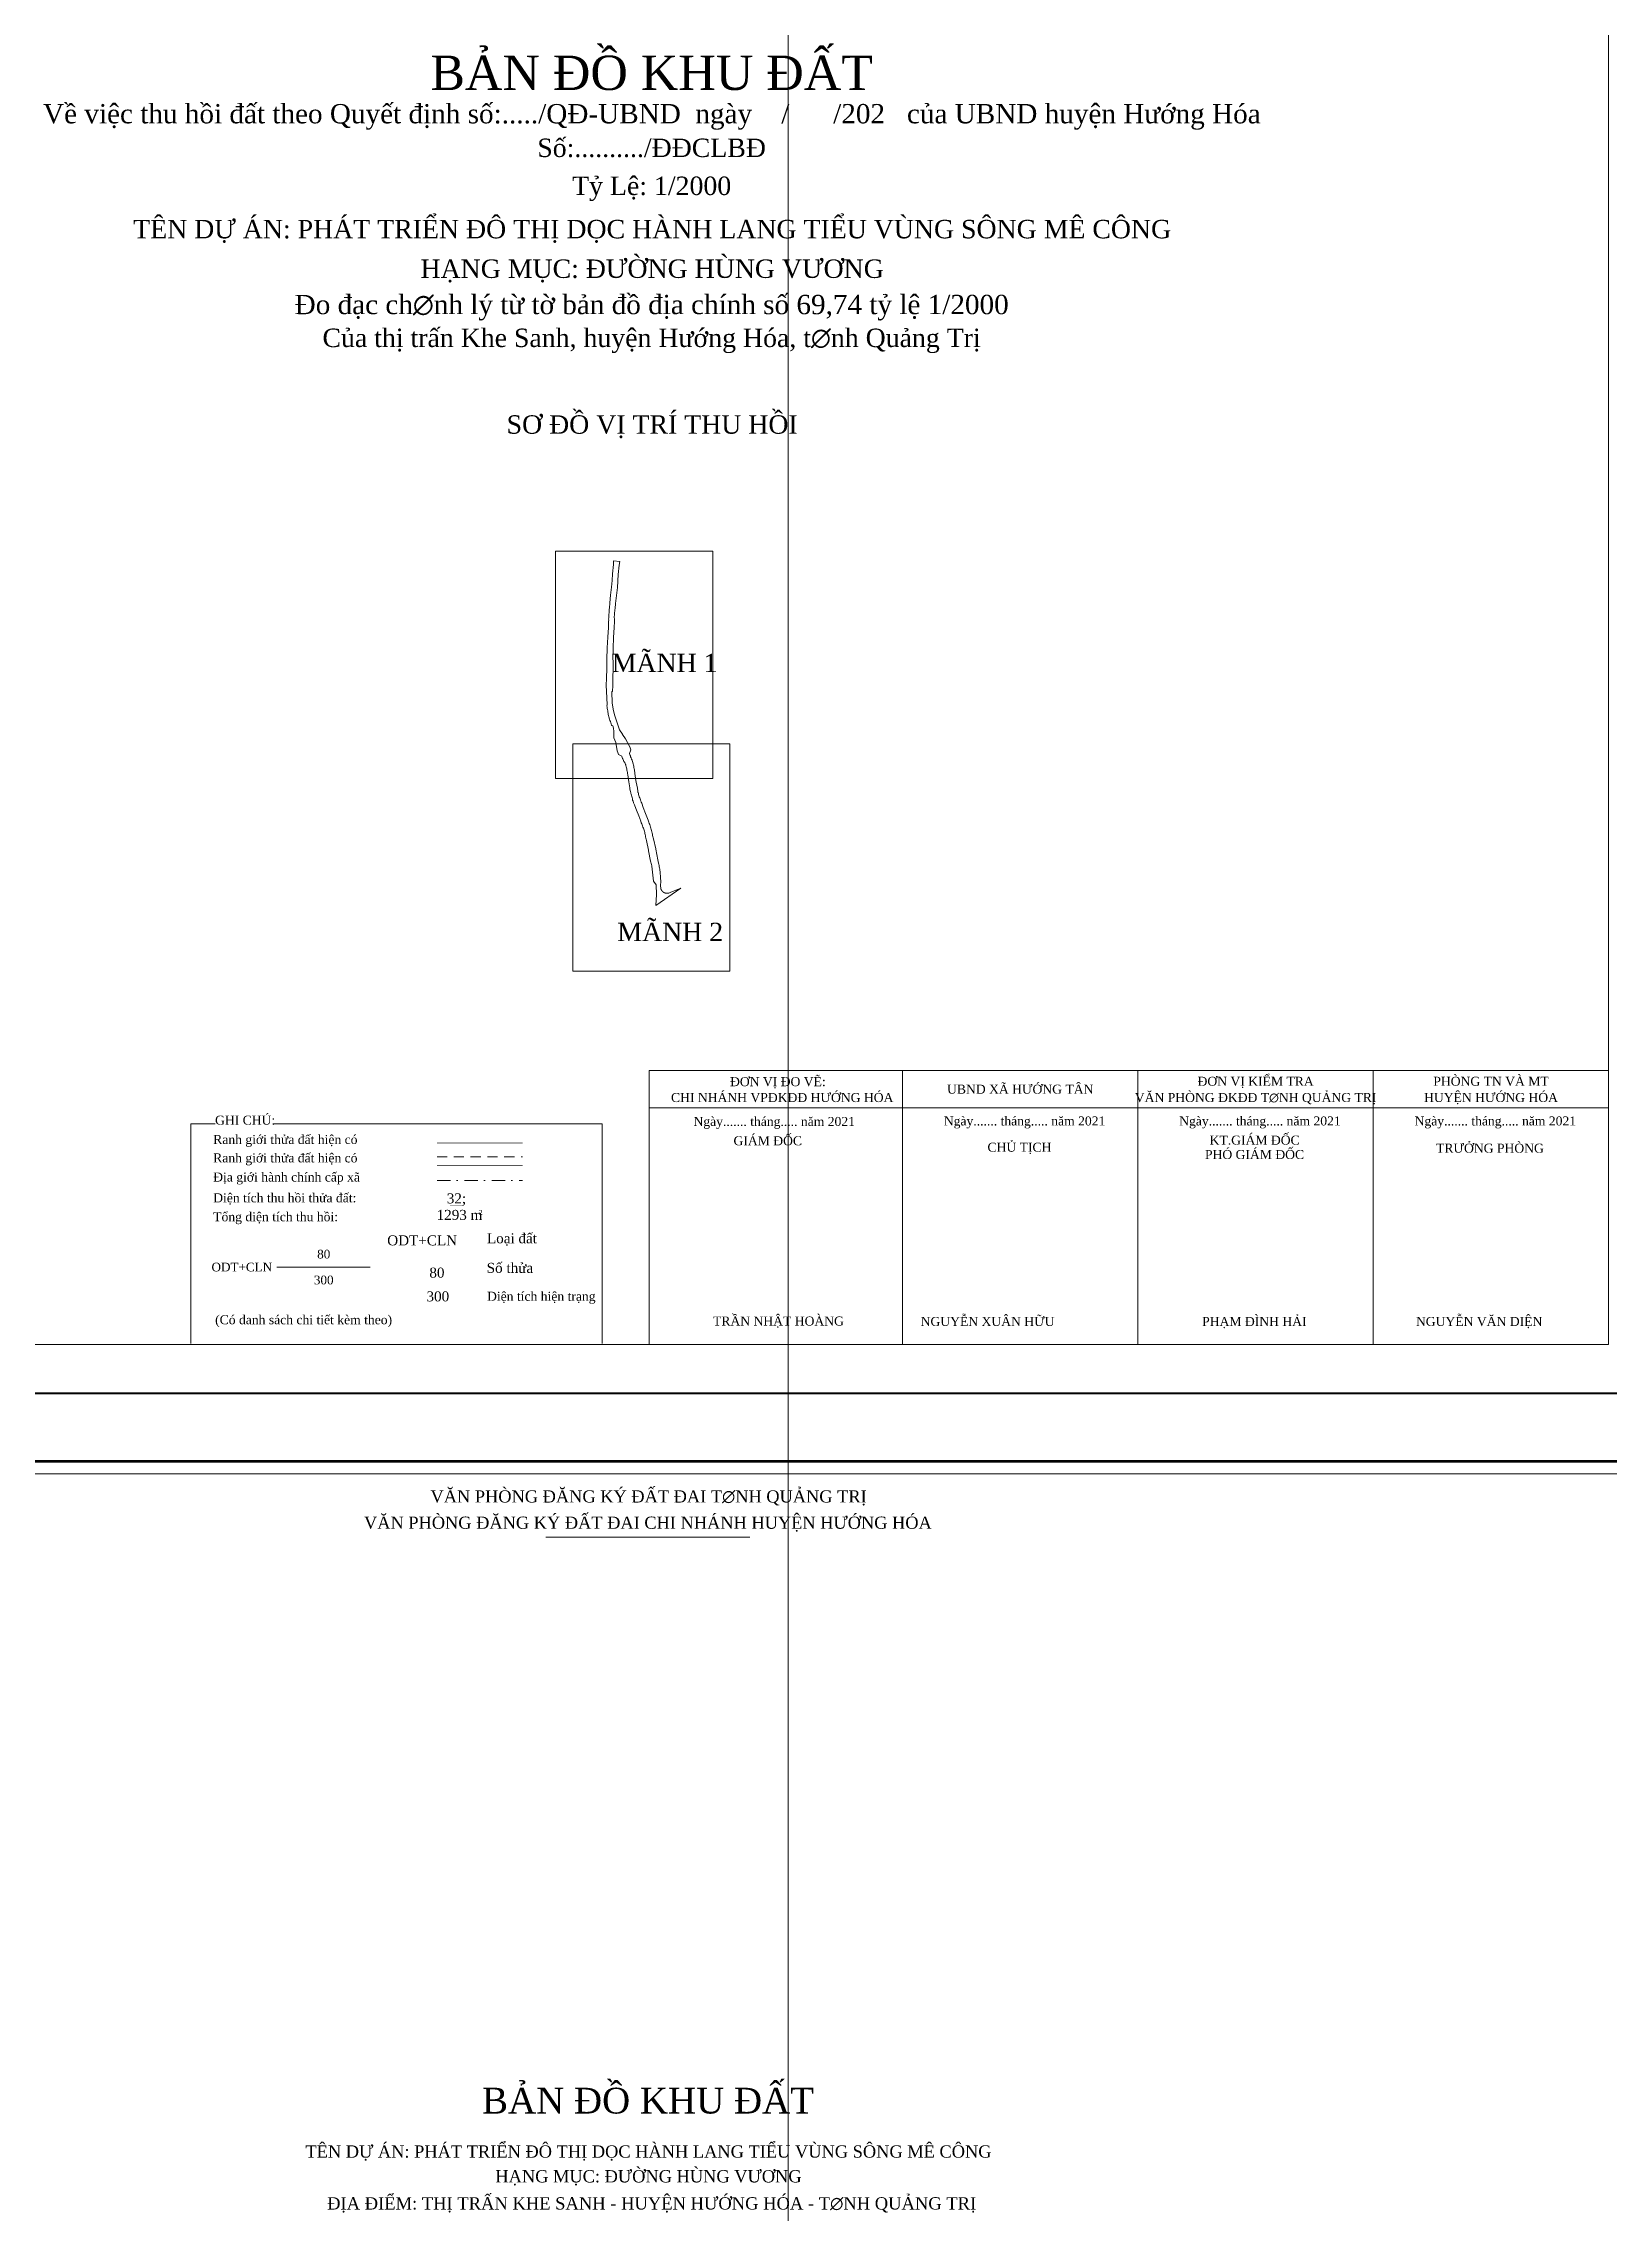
# Model space of a CAD drawing. Header units: metres. Extents: x 548334 to 554281, y 1836929 to 1842487.
# Drawn here: x 551078.7 to 551391.2, y 1839175.5 to 1839608.5 of the extents above; entities that cross this region are included whole.
import ezdxf
from ezdxf.enums import TextEntityAlignment as Align

# ---------------------------------------------------------------- set-up
doc = ezdxf.new("R2010")
doc.units = ezdxf.units.M
doc.header["$MEASUREMENT"] = 0
doc.header["$XCLIPFRAME"] = 0
doc.linetypes.add('DGN Style 2', pattern=[3.355162, 2.013097, -1.342065])
doc.linetypes.add('DGN Style 4', pattern=[5.371615, 2.68413, -1.342065, 0.003355, -1.342065])
for name, color, linetype, lineweight in [('Level 1', 7, 'Continuous', 0), ('Level 30', 7, 'Continuous', 0), ('Level 31', 7, 'Continuous', 0), ('Level 33', 7, 'Continuous', 0), ('Level 63', 7, 'Continuous', 0)]:
    doc.layers.add(name, color=color, linetype=linetype, lineweight=lineweight)
doc.styles.add('Style-VHtime', font='VHtime.shx')
doc.styles.add('Style-VHtimeb', font='VHtimeb.shx')
doc.styles.add('Style-Vntime', font='Vntime.shx')
doc.styles.add('Style-Vntimei I 0.00000', font='Vntimei.shx')
picture_1 = doc.add_image_def('image3.tif', size_in_pixel=(20000, 20000))
picture_2 = doc.add_image_def('image4.tif', size_in_pixel=(20000, 20000))
picture_3 = doc.add_image_def('image59.tif', size_in_pixel=(20000, 20000))

msp = doc.modelspace()

# ---------------------------------------------------------------- texts
at = {"layer": 'Level 1', "color": 7, "linetype": 'Continuous', "lineweight": 0, "style": 'Style-VHtime'}
for s, height, p in [('V¨N PHßNG ®¨NG Ký ®ÊT ®AI T∅NH QU¶NG TRÞ', 2.425748, (551199.533763, 1839318.497081)), ('V¨N PHßNG ®¨NG Ký ®ÊT ®AI CHI NH¸NH HUYÖN H\xadíNG HãA', 2.425748, (551199.392036, 1839313.253546)), ('B¶N ®å KHU ®ÊT', 5.145525, (551199.418328, 1839197.893325)), ('®ÞA ®IÓM: thÞ trÊn khe sanh - HUYÖN H\xadíNG HãA - T∅NH QU¶NG TRÞ', 2.45024, (551200.140877, 1839177.382757))]:
    msp.add_text(s, height=height, dxfattribs=at).set_placement(p, align=Align.MIDDLE_CENTER)
at = {"layer": 'Level 1', "color": 7, "linetype": 'Continuous', "lineweight": 0, "style": 'Style-VHtime', "width": 0.991536}
for s, p in [('TªN Dù ¸N: PH¸T TRIÓN §¤ THÞ DäC HµNH LANG TIÓU VïNG S¤NG M£ C¤NG', (551199.510208, 1839187.733638)), ('H¹NG MôC: §¦êNG hïng v\xad¬ng', (551199.510208, 1839182.787887))]:
    msp.add_text(s, height=2.45024, dxfattribs=at).set_placement(p, align=Align.MIDDLE_CENTER)
at = {"layer": 'Level 31', "color": 250, "linetype": 'Continuous', "lineweight": 0}
for s, height, style, p in [('B¶N ®å KHU ®ÊT', 6.86069, 'Style-VHtimeb', (551200.14113, 1839599.239768)), ('VÒ viÖc thu håi ®Êt theo QuyÕt ®Þnh sè:...../Q§-UBND  ngµy    /      /202   cña UBND huyÖn H\xadíng Hãa', 3.856703, 'Style-Vntime', (551200.184142, 1839592.571455)), ('Sè:........../§§CLB§', 3.675375, 'Style-Vntime', (551200.135013, 1839585.854401)), ('Tû LÖ: 1/2000', 3.675375, 'Style-Vntime', (551200.145781, 1839578.267502)), ('TªN dù ¸n: Ph¸t triÓn ®« thÞ däc hµnh lang tiÓu vïng s«ng mª c«ng', 3.675375, 'Style-VHtime', (551200.246055, 1839569.624727)), ('h¹ng môc: ®\xadêng hïng v\xad¬ng', 3.675375, 'Style-VHtime', (551200.246055, 1839561.723209)), ('§o ®¹c ch∅nh lý tõ tê b¶n ®å ®Þa chÝnh sè 69,74 tû lÖ 1/2000', 3.855792, 'Style-Vntime', (551200.149051, 1839554.485898)), ('Cña thÞ trÊn Khe Sanh, huyÖn H\xadíng Hãa, t∅nh Qu¶ng TrÞ', 3.675375, 'Style-Vntime', (551200.129629, 1839547.925007)), ('S¬ ®å VÞ TRÝ THU HåI', 3.675375, 'Style-VHtime', (551200.246055, 1839530.624727)), ('m·nh 1', 3.675375, 'Style-VHtime', (551202.733096, 1839483.033508)), ('m·nh 2', 3.675375, 'Style-VHtime', (551203.855297, 1839429.331511))]:
    msp.add_text(s, height=height, dxfattribs=dict(at, style=style)).set_placement(p, align=Align.CENTER)
at = {"layer": 'Level 31', "color": 250, "linetype": 'Continuous', "lineweight": 13, "style": 'Style-VHtime'}
for s, p in [('CHI NH¸NH vp®k®® H\xadíNG HãA', (551226.206242, 1839398.11821)), ('UBND X· H\xadíNG T©N', (551273.729192, 1839399.784291)), ('V¨N PHßNG ®K®® T∅NH QU¶NG TRÞ', (551320.723482, 1839398.123732)), ('®¬N VÞ KIÓM TRA', (551320.723482, 1839401.363389)), ('HUYÖN H\xadíNG HãA', (551367.717771, 1839398.123732)), ('PHßNG TN Vµ MT', (551367.717771, 1839401.363389))]:
    msp.add_text(s, height=1.8, dxfattribs=at).set_placement(p, align=Align.MIDDLE_CENTER)
at = {"layer": 'Level 31', "color": 250, "linetype": 'Continuous', "lineweight": 0}
for s, height, style, p in [('GHI CHó:', 1.8, 'Style-VHtime', (551112.976538, 1839394.501595)), ('Ranh giíi thöa ®Êt hiÖn cã', 1.8, 'Style-Vntime', (551112.607793, 1839390.648222)), ('Ranh giíi thöa ®Êt hiÖn cã', 1.8, 'Style-Vntime', (551112.607793, 1839386.968321)), ('§Þa giíi hµnh chÝnh cÊp x·', 1.8, 'Style-Vntime', (551112.607793, 1839383.147319)), ('DiÖn tÝch thu håi thöa ®Êt:', 1.8, 'Style-Vntime', (551112.607793, 1839378.995355)), ('Tæng diÖn tÝch thu håi:', 1.8, 'Style-Vntime', (551112.607793, 1839375.222808)), ('Lo¹i ®Êt', 2, 'Style-Vntime', (551167.262375, 1839371.026139)), ('Sè thöa', 2, 'Style-Vntime', (551167.207029, 1839365.121296)), ('DiÖn tÝch hiÖn tr¹ng', 1.8, 'Style-Vntime', (551167.275865, 1839359.347165)), ('(Cã danh s¸ch chi tiÕt kÌm theo)', 1.8, 'Style-Vntime', (551112.99522, 1839354.662423))]:
    msp.add_text(s, height=height, dxfattribs=dict(at, style=style)).set_placement(p, align=Align.TOP_LEFT)
for s, style, p in [('Ngµy....... th¸ng..... n¨m 2021', 'Style-Vntimei I 0.00000', (551240.733158, 1839392.445489)), ('GI¸M ®èC', 'Style-VHtime', (551230.156475, 1839388.584787)), ('Ngµy....... th¸ng..... n¨m 2021', 'Style-Vntimei I 0.00000', (551290.716347, 1839392.541884)), ('Ngµy....... th¸ng..... n¨m 2021', 'Style-Vntimei I 0.00000', (551337.710637, 1839392.541884)), ('KT.GI¸M ®èC', 'Style-VHtime', (551329.511538, 1839388.716951)), ('Ngµy....... th¸ng..... n¨m 2021', 'Style-Vntimei I 0.00000', (551384.704926, 1839392.541884)), ('CHñ TÞCH', 'Style-VHtime', (551279.956315, 1839387.299685)), ('PHã GI¸M ®èC', 'Style-VHtime', (551330.398599, 1839385.843567)), ('TR\xadëNG PHßNG', 'Style-VHtime', (551378.265572, 1839387.107998)), ('trÇn nhËt hoµng', 'Style-VHtime', (551238.525709, 1839352.604102)), ('nguyÔn xu©n h÷u', 'Style-VHtime', (551280.575245, 1839352.519276)), ('PH¹M ®×NH H¶I', 'Style-VHtime', (551330.894214, 1839352.519276)), ('nguyÔn v¨n diÖn', 'Style-VHtime', (551377.955897, 1839352.519276))]:
    msp.add_text(s, height=1.8, dxfattribs=dict(at, style=style)).set_placement(p, align=Align.RIGHT)
at = {"layer": 'Level 31', "color": 250, "linetype": 'Continuous', "lineweight": 0, "style": 'Style-Vntime'}
for s, height, p in [('32;', 2, (551161.172407, 1839377.986752)), ('1293 m', 2, (551161.776501, 1839374.68979)), ('2', 1, (551166.028693, 1839375.16887)), ('80', 2, (551157.268708, 1839363.167046)), ('300', 2, (551157.456246, 1839358.427889))]:
    msp.add_text(s, height=height, dxfattribs=at).set_placement(p, align=Align.MIDDLE_CENTER)
msp.add_text('ODT+CLN', height=2, dxfattribs=at).set_placement((551161.303553, 1839369.605967), align=Align.MIDDLE_RIGHT)
at = {"layer": 'Level 31', "color": 250, "linetype": 'Continuous', "lineweight": 13, "insert": (551225.341661, 1839401.057866), "char_height": 1.8, "width": 47.103663, "attachment_point": 5, "line_spacing_factor": 0.604495, "style": 'Style-VHtime'}
msp.add_mtext('®¬N VÞ ®O VÏ:', dxfattribs=at)

# ---------------------------------------------------------------- blocks, each defined once
blk = doc.blocks.new('N_THUA_57')
at = {"layer": 'Level 31', "color": 250, "linetype": 'Continuous', "lineweight": 0}
blk.add_line((-23.280945, 0), (34.297055, 0), dxfattribs=at)
at = {"layer": 'Level 31', "color": 250, "linetype": 'Continuous', "lineweight": 0, "style": 'Style-Vntime'}
blk.add_text('ODT+CLN', height=5.373238, dxfattribs=at).set_placement((-26.256955, 0), align=Align.MIDDLE_RIGHT)
for s, p in [('80', (5.624354, 8)), ('300', (5.624354, -8))]:
    blk.add_text(s, height=5.373238, dxfattribs=at).set_placement(p, align=Align.MIDDLE_CENTER)

# ---------------------------------------------------------------- linework, layer by layer
at = {"layer": 'Level 1', "color": 7, "linetype": 'Continuous', "lineweight": 0}
msp.add_line((551192.495538, 1839505.258256), (551193.778243, 1839505.13837), dxfattribs=at)
at = {"layer": 'Level 1', "color": 7, "linetype": 'Continuous', "lineweight": 13}
msp.add_line((551178.99342, 1839310.339336), (551219.75082, 1839310.339336), dxfattribs=at)
at = {"layer": 'Level 1', "color": 7, "linetype": 'Continuous', "lineweight": 53, "flags": 128}
msp.add_lwpolyline([(551400.29262, 1839325.459236), (550998.45162, 1839325.459236), (550998.45162, 1839041.230236), (551400.29262, 1839041.230236), (551400.29262, 1839325.459236)], dxfattribs=at)
at = {"layer": 'Level 1', "color": 7, "linetype": 'Continuous', "lineweight": 0, "flags": 128}
msp.add_lwpolyline([(551397.86312, 1839323.008936), (551000.88112, 1839323.008936), (551000.88112, 1839043.680436), (551397.86312, 1839043.680436), (551397.86312, 1839323.008936)], dxfattribs=at)
at = {"layer": 'Level 30', "color": 1, "linetype": 'Continuous', "flags": 128}
for points in [[(551205.976591, 1839439.93519), (551200.965039, 1839436.480645), (551201.101134, 1839438.614575), (551201.016582, 1839440.555399), (551200.525266, 1839441.285812), (551200.172203, 1839444.274325), (551200.151451, 1839444.371715), (551200.101973, 1839444.6038), (551199.935337, 1839445.282848), (551199.536498, 1839447.387626), (551199.515331, 1839447.483805), (551199.096677, 1839449.432709), (551199.043983, 1839449.679886), (551198.98773, 1839449.910535), (551198.938252, 1839450.142631), (551198.90115, 1839450.316694), (551198.889261, 1839450.371939), (551198.839593, 1839450.592443), (551198.786543, 1839450.812152), (551198.778142, 1839451.043809), (551198.718152, 1839451.262521), (551198.656737, 1839451.47377), (551198.654791, 1839451.480284), (551198.588085, 1839451.69705), (551198.518056, 1839451.912761), (551198.403319, 1839452.112868), (551198.326907, 1839452.325683), (551198.247244, 1839452.5373), (551198.231736, 1839452.577369), (551198.162098, 1839452.756523), (551198.079433, 1839452.978996), (551197.952629, 1839453.305243), (551197.56543, 1839454.319545), (551197.126772, 1839455.51116), (551196.771574, 1839456.346949), (551196.68561, 1839456.568129), (551196.599634, 1839456.789309), (551196.535159, 1839456.955209), (551196.512508, 1839457.013918), (551196.424835, 1839457.249906), (551196.341909, 1839457.487591), (551196.297011, 1839457.73739), (551196.22385, 1839457.977543), (551196.157167, 1839458.213057), (551196.155518, 1839458.219108), (551196.092015, 1839458.46199), (551196.028702, 1839458.705014), (551196.011509, 1839458.780951), (551195.974952, 1839458.95034), (551195.889036, 1839459.189721), (551195.845004, 1839459.437741), (551195.836793, 1839459.487444), (551195.806228, 1839459.674808), (551195.768034, 1839459.909029), (551195.596973, 1839461.157858), (551195.367392, 1839462.56306), (551195.329198, 1839462.797269), (551195.290992, 1839463.031489), (551195.262349, 1839463.207142), (551195.253142, 1839463.262802), (551195.214034, 1839463.485062), (551195.171236, 1839463.706646), (551195.106345, 1839463.923448), (551195.056238, 1839464.143168), (551195.0025, 1839464.362023), (551194.960378, 1839464.52339), (551194.945108, 1839464.579964), (551194.884097, 1839464.796908), (551194.819478, 1839465.012808), (551194.576466, 1839465.170486), (551194.505678, 1839465.381201), (551194.431378, 1839465.590717), (551194.374935, 1839465.742866), (551194.352284, 1839465.802797), (551194.268408, 1839466.024784), (551194.184521, 1839466.246771), (551193.495897, 1839466.604271), (551193.413137, 1839466.990307), (551193.225334, 1839467.335384), (551192.989702, 1839468.953627), (551192.62093, 1839469.936818), (551192.610441, 1839469.964559), (551192.562066, 1839471.207088), (551192.550154, 1839471.860887), (551192.382391, 1839472.304861), (551192.163441, 1839472.412384), (551192.141799, 1839472.469966), (551192.057295, 1839472.701042), (551191.976101, 1839472.933305), (551191.898241, 1839473.166694), (551191.812111, 1839473.39758), (551191.740896, 1839473.633272), (551191.67305, 1839473.86996), (551191.654339, 1839473.937592), (551191.608598, 1839474.107597), (551191.547551, 1839474.346112), (551191.48991, 1839474.585494), (551191.467793, 1839474.832671), (551191.417117, 1839475.073132), (551191.369869, 1839475.314293), (551191.326715, 1839475.552477), (551191.326086, 1839475.556107), (551191.285756, 1839475.798526), (551191.248891, 1839476.041491), (551191.215502, 1839476.284954), (551191.231069, 1839476.534125), (551191.115205, 1839479.212148), (551191.087559, 1839480.36608), (551191.049412, 1839480.780889), (551191.050397, 1839480.856922), (551191.122182, 1839481.377189), (551191.131461, 1839481.925839), (551191.161171, 1839483.681647), (551191.192614, 1839485.537503), (551191.282114, 1839487.862963), (551191.364055, 1839489.991198), (551191.530228, 1839491.970144), (551191.555845, 1839493.190996), (551191.56567, 1839493.430698), (551191.55683, 1839493.671301), (551191.563356, 1839493.801938), (551191.569063, 1839493.910991), (551191.582495, 1839494.15061), (551191.594977, 1839494.3903), (551191.602274, 1839494.502866), (551191.610805, 1839494.629788), (551191.627832, 1839494.869194), (551191.646057, 1839495.108516), (551191.663558, 1839495.347897), (551191.684168, 1839495.58703), (551191.704635, 1839495.81171), (551191.802559, 1839496.863173), (551191.950317, 1839498.427168), (551192.095252, 1839500.016448), (551192.252181, 1839501.347207), (551192.334811, 1839502.6444), (551192.541848, 1839504.503163), (551192.495538, 1839505.258256)], [(551193.778243, 1839505.13837), (551193.642386, 1839504.400291), (551193.467421, 1839502.538538), (551193.300714, 1839499.903787), (551193.091874, 1839498.320476), (551192.947438, 1839496.756161), (551192.836854, 1839495.705884), (551192.8028, 1839495.487777), (551192.681976, 1839493.851404), (551192.699395, 1839493.743715), (551192.732902, 1839493.145671), (551192.685382, 1839491.925661), (551192.537849, 1839489.946003), (551192.455908, 1839487.817768), (551192.371012, 1839485.613963), (551192.436306, 1839485.296449), (551192.431098, 1839483.660159), (551192.418497, 1839481.904066), (551192.395431, 1839480.758108), (551192.378463, 1839480.344236), (551192.330421, 1839479.167392), (551192.203736, 1839479.160629), (551192.270347, 1839476.829925), (551192.527432, 1839475.276894), (551192.811011, 1839474.327947), (551193.20578, 1839473.126922), (551193.34687, 1839472.697696), (551193.724766, 1839471.519441), (551194.341736, 1839470.618773), (551194.352225, 1839470.591032), (551194.925933, 1839469.685274), (551195.724904, 1839468.279906), (551195.883329, 1839467.923735), (551196.005921, 1839467.552744), (551195.695775, 1839466.817834), (551195.779662, 1839466.595847), (551195.863538, 1839466.37386), (551195.886188, 1839466.313928), (551195.949466, 1839466.143354), (551196.03276, 1839465.908481), (551196.112127, 1839465.672244), (551196.233259, 1839465.448809), (551196.304937, 1839465.209285), (551196.372628, 1839464.96861), (551196.389572, 1839464.905855), (551196.436297, 1839464.726844), (551196.49592, 1839464.484045), (551196.551497, 1839464.240285), (551196.601212, 1839463.99528), (551196.648638, 1839463.749835), (551196.691958, 1839463.503643), (551196.70215, 1839463.441979), (551196.730793, 1839463.266326), (551196.768999, 1839463.032118), (551196.807193, 1839462.797898), (551197.016698, 1839461.389433), (551197.252615, 1839460.151163), (551197.290821, 1839459.916955), (551197.321374, 1839459.72959), (551197.328612, 1839459.685819), (551197.367376, 1839459.467427), (551197.37599, 1839459.24264), (551197.408382, 1839459.092569), (551197.423605, 1839459.025281), (551197.48712, 1839458.811825), (551197.543337, 1839458.596767), (551197.544797, 1839458.591416), (551197.60385, 1839458.382896), (551197.668623, 1839458.170259), (551197.751525, 1839457.963661), (551197.824662, 1839457.754073), (551197.901965, 1839457.54598), (551197.921934, 1839457.494212), (551197.98641, 1839457.328324), (551198.072385, 1839457.107132), (551198.158349, 1839456.885952), (551198.459228, 1839456.029043), (551198.901055, 1839454.838673), (551199.289571, 1839453.824882), (551199.416375, 1839453.498635), (551199.500677, 1839453.27679), (551199.570302, 1839453.097637), (551199.587329, 1839453.053652), (551199.674788, 1839452.821343), (551199.758663, 1839452.587728), (551199.829546, 1839452.349711), (551199.906148, 1839452.11377), (551199.979108, 1839451.876667), (551199.981244, 1839451.869536), (551200.048413, 1839451.638472), (551200.11404, 1839451.399244), (551200.168608, 1839451.157181), (551200.226807, 1839450.916162), (551200.281292, 1839450.674265), (551200.294332, 1839450.61367), (551200.331447, 1839450.439594), (551200.380913, 1839450.20751), (551200.441473, 1839449.977775), (551200.494155, 1839449.730598), (551200.960756, 1839447.79191), (551200.981686, 1839447.695683), (551201.38851, 1839445.592602), (551201.523537, 1839444.906826), (551201.573003, 1839444.67473), (551201.622481, 1839444.442646), (551201.626931, 1839444.421751), (551201.672541, 1839444.198767), (551201.718388, 1839443.952884), (551201.74518, 1839443.703903), (551201.782021, 1839443.456797), (551201.814354, 1839443.209051), (551201.819409, 1839443.16687), (551201.84219, 1839442.960759), (551201.865494, 1839442.712003), (551201.910605, 1839442.464601), (551201.924879, 1839442.214683), (551201.934597, 1839441.96454), (551201.936317, 1839441.901986), (551201.940802, 1839441.724067), (551201.946794, 1839441.486833), (551201.952774, 1839441.249599), (551201.93996, 1839440.415721), (551201.953735, 1839439.869207), (551201.956488, 1839439.858422), (551201.959324, 1839439.84766), (551201.962255, 1839439.836922), (551201.96528, 1839439.826207), (551201.968389, 1839439.815529), (551201.971593, 1839439.804862), (551201.974891, 1839439.794231), (551201.978273, 1839439.783623), (551201.981749, 1839439.773051), (551201.985321, 1839439.762515), (551201.988975, 1839439.752002), (551201.992713, 1839439.741513), (551201.996545, 1839439.731072), (551202.000473, 1839439.720654), (551202.004483, 1839439.710272), (551202.008588, 1839439.699926), (551202.012777, 1839439.689603), (551202.017048, 1839439.679328), (551202.021415, 1839439.669088), (551202.025864, 1839439.658896), (551202.030397, 1839439.648727), (551202.035024, 1839439.638606), (551202.039735, 1839439.62852), (551202.044528, 1839439.618471), (551202.049417, 1839439.608468), (551202.054377, 1839439.598513), (551202.059431, 1839439.588594), (551202.064569, 1839439.578722), (551202.069789, 1839439.568886), (551202.075093, 1839439.559097), (551202.08048, 1839439.549356), (551202.08595, 1839439.539662), (551202.091503, 1839439.530015), (551202.097139, 1839439.520416), (551202.102858, 1839439.510865), (551202.108648, 1839439.501372), (551202.114533, 1839439.491916), (551202.12049, 1839439.482519), (551202.126529, 1839439.473169), (551202.13264, 1839439.463866), (551202.138845, 1839439.454623), (551202.14511, 1839439.445428), (551202.15147, 1839439.436292), (551202.157901, 1839439.427203), (551202.164415, 1839439.418173), (551202.171, 1839439.409203), (551202.177657, 1839439.40028), (551202.184396, 1839439.391429), (551202.191207, 1839439.382625), (551202.1981, 1839439.37388), (551202.205053, 1839439.365195), (551202.212089, 1839439.356569), (551202.219197, 1839439.348002), (551202.226387, 1839439.339507), (551202.233637, 1839439.331059), (551202.240969, 1839439.322682), (551202.248362, 1839439.314364), (551202.255825, 1839439.306106), (551202.263371, 1839439.297919), (551202.270977, 1839439.289791), (551202.278654, 1839439.281735), (551202.28639, 1839439.273738), (551202.294209, 1839439.265812), (551202.302087, 1839439.257957), (551202.310037, 1839439.250161), (551202.318046, 1839439.242437), (551202.326126, 1839439.234772), (551202.334266, 1839439.22719), (551202.342477, 1839439.219668), (551202.350747, 1839439.212228), (551202.359088, 1839439.204848), (551202.367477, 1839439.197539), (551202.375937, 1839439.190313), (551202.384468, 1839439.183146), (551202.393046, 1839439.176063), (551202.401684, 1839439.169039), (551202.410393, 1839439.162097), (551202.41915, 1839439.155239), (551202.427966, 1839439.14844), (551202.436841, 1839439.141725), (551202.445776, 1839439.135092), (551202.45477, 1839439.128531), (551202.463811, 1839439.12204), (551202.472911, 1839439.115633), (551202.48206, 1839439.109297), (551202.491279, 1839439.103044), (551202.500534, 1839439.096874), (551202.509848, 1839439.090775), (551202.51921, 1839439.08476), (551202.528631, 1839439.078827), (551202.538099, 1839439.072966), (551202.547615, 1839439.067199), (551202.557179, 1839439.061504), (551202.566789, 1839439.055891), (551202.576448, 1839439.050362), (551202.586153, 1839439.044916), (551202.595907, 1839439.039553), (551202.605707, 1839439.034273), (551202.615556, 1839439.029076), (551202.625439, 1839439.023962), (551202.635371, 1839439.018943), (551202.645337, 1839439.013995), (551202.655352, 1839439.009142), (551202.665413, 1839439.004373), (551202.675511, 1839438.999686), (551202.685644, 1839438.995082), (551202.695824, 1839438.990573), (551202.706028, 1839438.986147), (551202.71628, 1839438.981805), (551202.726567, 1839438.977557), (551202.73689, 1839438.973392), (551202.747248, 1839438.969311), (551202.757642, 1839438.965324), (551202.768072, 1839438.961432), (551202.778525, 1839438.957623), (551202.789014, 1839438.953898), (551202.799538, 1839438.950267), (551202.810086, 1839438.946731), (551202.82067, 1839438.943278), (551202.83129, 1839438.93992), (551202.841921, 1839438.936658), (551202.852588, 1839438.933478), (551202.86329, 1839438.930393), (551202.874005, 1839438.927391), (551202.884754, 1839438.924484), (551202.895516, 1839438.921672), (551202.906314, 1839438.918955), (551202.917135, 1839438.916332), (551202.927968, 1839438.913793), (551202.938824, 1839438.911349), (551202.949705, 1839438.909), (551202.960609, 1839438.906745), (551202.971525, 1839438.904574), (551202.982453, 1839438.902509), (551202.993416, 1839438.900528), (551203.00438, 1839438.898641), (551203.015367, 1839438.89685), (551203.026366, 1839438.895153), (551203.037377, 1839438.893551), (551203.048412, 1839438.892044), (551203.059447, 1839438.89062), (551203.070505, 1839438.889303), (551203.081563, 1839438.888069), (551203.092634, 1839438.886942), (551203.103716, 1839438.88591), (551203.11481, 1839438.884961), (551203.125904, 1839438.884106), (551203.13701, 1839438.883359), (551203.148128, 1839438.882694), (551203.159245, 1839438.882137), (551203.170363, 1839438.881662), (551203.181481, 1839438.881282), (551203.19261, 1839438.881009), (551203.20374, 1839438.88082), (551203.21487, 1839438.880737), (551203.225999, 1839438.880737), (551203.237129, 1839438.880831), (551203.248258, 1839438.881033), (551203.259388, 1839438.881318), (551203.270518, 1839438.881698), (551203.281635, 1839438.882184), (551203.292753, 1839438.882754), (551203.303859, 1839438.88343), (551203.314965, 1839438.884189), (551203.326059, 1839438.885044), (551203.337153, 1839438.885993), (551203.348235, 1839438.887049), (551203.359305, 1839438.888188), (551203.370364, 1839438.889422), (551203.38141, 1839438.890751), (551203.392457, 1839438.892175), (551203.40348, 1839438.893693), (551203.414491, 1839438.895307), (551203.42549, 1839438.897016), (551203.436477, 1839438.898819), (551203.44744, 1839438.900706), (551203.458392, 1839438.902699), (551203.469332, 1839438.904776), (551203.480248, 1839438.906947), (551203.49114, 1839438.909213), (551203.502021, 1839438.911574), (551203.512877, 1839438.91403), (551203.52371, 1839438.91657), (551203.534531, 1839438.919204), (551203.545317, 1839438.921933), (551203.556091, 1839438.924757), (551203.566829, 1839438.927676), (551203.576214, 1839438.930298), (551203.864397, 1839439.050944), (551205.976591, 1839439.93519)]]:
    msp.add_lwpolyline(points, dxfattribs=at)
at = {"layer": 'Level 31', "color": 250}
for p, q in [((551199.661325, 1839403.49454), (551250.215788, 1839403.49454)), ((551199.661325, 1839348.832581), (551199.661325, 1839403.49454)), ((551250.215788, 1839348.832581), (551250.215788, 1839403.49454)), ((551250.215788, 1839403.49454), (551297.210077, 1839403.49454)), ((551297.210077, 1839359.730115), (551297.210077, 1839403.49454)), ((551297.210077, 1839348.832581), (551297.210077, 1839403.49454)), ((551297.210077, 1839403.49454), (551344.204367, 1839403.49454)), ((551344.204367, 1839359.730115), (551344.204367, 1839403.49454)), ((551344.204367, 1839348.832581), (551344.204367, 1839403.49454)), ((551344.204367, 1839403.49454), (551391.198656, 1839403.49454)), ((551391.198656, 1839359.730115), (551391.198656, 1839403.49454)), ((551199.661325, 1839396.086709), (551250.215788, 1839396.086709)), ((551250.215788, 1839396.086709), (551297.210077, 1839396.086709)), ((551297.210077, 1839396.086709), (551344.204367, 1839396.086709)), ((551344.204367, 1839396.086709), (551391.198656, 1839396.086709))]:
    msp.add_line(p, q, dxfattribs=at)
at = {"layer": 'Level 31', "color": 250, "linetype": 'DGN Style 2', "lineweight": 13}
msp.add_line((551157.293796, 1839386.281921), (551174.368711, 1839386.281921), dxfattribs=at)
at = {"layer": 'Level 31', "color": 250, "linetype": 'DGN Style 4', "lineweight": 0}
msp.add_line((551157.293796, 1839381.535257), (551174.368711, 1839381.535257), dxfattribs=at)
at = {"layer": 'Level 31', "color": 250, "linetype": 'Continuous', "lineweight": 40, "flags": 128}
msp.add_lwpolyline([(550999.158656, 1839339.031581), (550999.158656, 1839623.260581), (551400.999656, 1839623.260581), (551400.999656, 1839339.031581), (550999.158656, 1839339.031581)], close=True, dxfattribs=at)
msp.add_lwpolyline([(550999.158656, 1839339.031581), (550999.158656, 1839623.260581), (551400.999656, 1839623.260581), (551400.999656, 1839339.031581), (550999.158656, 1839339.031581)], close=True, dxfattribs=at)
at = {"layer": 'Level 31', "color": 250, "linetype": 'Continuous', "lineweight": 0, "flags": 128}
msp.add_lwpolyline([(551008.959656, 1839348.832581), (551391.198656, 1839348.832581), (551391.198656, 1839613.459581), (551008.959656, 1839613.459581), (551008.959656, 1839348.832581)], close=True, dxfattribs=at)
at = {"layer": 'Level 31', "color": 250, "linetype": 'Continuous', "lineweight": 13, "flags": 128}
msp.add_lwpolyline([(551008.959656, 1839348.832581), (551008.959656, 1839613.459581), (551391.198656, 1839613.459581), (551391.198656, 1839348.832581), (551008.959656, 1839348.832581)], close=True, dxfattribs=at)
msp.add_lwpolyline([(551008.959656, 1839348.832581), (551008.959656, 1839613.459581), (551391.198656, 1839613.459581), (551391.198656, 1839348.832581), (551008.959656, 1839348.832581)], close=True, dxfattribs=at)
at = {"layer": 'Level 31', "color": 250, "linetype": 'Continuous', "lineweight": 0, "ltscale": 0.044126, "const_width": 0.110316, "flags": 128}
for points in [[(551157.293796, 1839389.023428), (551174.368711, 1839389.023428)], [(551157.293796, 1839384.600082), (551174.368711, 1839384.600082)], [(551159.891056, 1839376.496153), (551162.516924, 1839376.496153)]]:
    msp.add_lwpolyline(points, dxfattribs=at)
at = {"layer": 'Level 33', "color": 7, "linetype": 'Continuous', "lineweight": 0, "flags": 128}
for points in [[(551180.94821, 1839507.148452), (551212.346876, 1839507.148452), (551212.346876, 1839461.794823), (551180.94821, 1839461.794823), (551180.94821, 1839507.148452)], [(551184.376314, 1839468.726115), (551215.774981, 1839468.726115), (551215.774981, 1839423.372485), (551184.376314, 1839423.372485), (551184.376314, 1839468.726115)]]:
    msp.add_lwpolyline(points, close=True, dxfattribs=at)
at = {"layer": 'Level 63', "color": 250, "linetype": 'Continuous', "lineweight": 0}
for p, q in [((551108.124759, 1839392.874868), (551112.976538, 1839392.874868)), ((551108.124759, 1839349.009497), (551108.124759, 1839392.874868)), ((551124.777527, 1839392.874868), (551190.244529, 1839392.874868)), ((551190.244529, 1839349.009497), (551190.244529, 1839392.874868))]:
    msp.add_line(p, q, dxfattribs=at)

# ---------------------------------------------------------------- block references
at = {"layer": 'Level 31', "color": 250, "linetype": 'Continuous', "lineweight": 0, "xscale": 0.322927, "yscale": 0.322927, "zscale": 0.322927}
msp.add_blockref('N_THUA_57', (551132.857895, 1839364.279972), dxfattribs=at)

msp.set_redraw_order([(e.dxf.handle, doc.entitydb.next_handle()) for e in msp.query("TEXT MTEXT ATTDEF DIMENSION ARC_DIMENSION")])  # texts and dimensions are drawn at this point

# ---------------------------------------------------------------- pictures from other files: only their frames are drawn
at = {"layer": 'Level 1', "color": 7, "linetype": 'Continuous', "lineweight": 0}
image = msp.add_image(picture_3, insert=(550971.295944, 1839166.800817), size_in_units=(795.628, 795.628), dxfattribs=at)
image.set_boundary_path([(-0.5, -0.5), (-0.5, 19999.5), (19999.5, 19999.5), (19999.5, -0.5), (-0.5, -0.5)])
image = msp.add_image(picture_1, insert=(550592.936399, 1839164.071738), size_in_units=(634.464, 634.464), dxfattribs=at)
image.set_boundary_path([(-0.5, -0.5), (-0.5, 19999.5), (19999.5, 19999.5), (19999.5, -0.5), (-0.5, -0.5)])
image = msp.add_image(picture_2, insert=(551227.400399, 1839164.071738), size_in_units=(634.464, 634.464), dxfattribs=at)
image.set_boundary_path([(-0.5, -0.5), (-0.5, 19999.5), (19999.5, 19999.5), (19999.5, -0.5), (-0.5, -0.5)])

doc.saveas('drawing.dxf')
